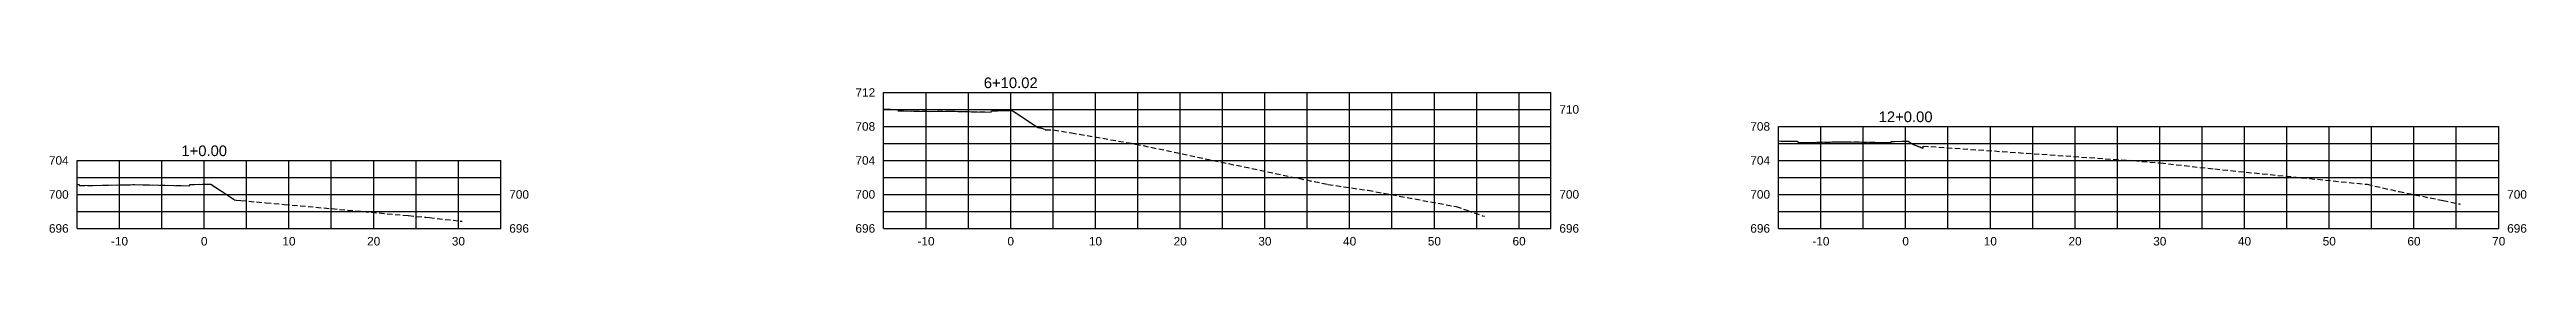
# Model space of a CAD drawing. Header units: millimetres. Extents: x 340454 to 342791, y 6993867 to 6995092.
# Drawn here: x 342430.2 to 342722.5, y 6994399.8 to 6994419.6 of the extents above; entities that cross this region are included whole.
import ezdxf

# ---------------------------------------------------------------- set-up
doc = ezdxf.new("R2010")
doc.units = ezdxf.units.MM
doc.header["$LTSCALE"] = 10
doc.linetypes.add('CENTER', pattern=[50.8, 31.75, -6.35, 6.35, -6.35])
doc.linetypes.add('HIDDEN', pattern=[0.375, 0.25, -0.125])
for name, color, linetype in [('_1 SEC_Superfície_Topo', 20, 'Continuous'), ('_1 SEC_Terreno Natural', 80, 'HIDDEN'), ('F-SC-CAIXA', 4, 'Continuous'), ('F-SC-MALHA', 253, 'Continuous'), ('F-SC-MALHA-TXT', 8, 'Continuous')]:
    doc.layers.add(name, color=color, linetype=linetype)
doc.styles.get("Standard").update_dxf_attribs({"font": 'arial.ttf'})

msp = doc.modelspace()

# ---------------------------------------------------------------- texts
at = {"layer": 'F-SC-MALHA-TXT', "color": 3, "linetype": 'Continuous', "lineweight": -3}
for s, insert, char_height, attachment_point in [('6+10.02', (342543.61, 6994418.36), 1.25, 8), ('712', (342527.61, 6994417.86), 1, 6), ('710', (342608.36, 6994415.86), 1, 4), ('708', (342527.61, 6994413.86), 1, 6), ('708', (342633.23, 6994413.86), 1, 6), ('12+0.00', (342649.23, 6994414.36), 1.25, 8), ('704', (342432.42, 6994409.86), 1, 6), ('1+0.00', (342448.42, 6994410.36), 1.25, 8), ('704', (342527.61, 6994409.86), 1, 6), ('704', (342633.23, 6994409.86), 1, 6), ('700', (342432.42, 6994405.86), 1, 6), ('700', (342484.42, 6994405.86), 1, 4), ('700', (342527.61, 6994405.86), 1, 6), ('700', (342608.36, 6994405.86), 1, 4), ('700', (342633.23, 6994405.86), 1, 6), ('700', (342720.23, 6994405.86), 1, 4), ('696', (342432.42, 6994401.86), 1, 6), ('696', (342484.42, 6994401.86), 1, 4), ('696', (342527.61, 6994401.86), 1, 6), ('696', (342608.36, 6994401.86), 1, 4), ('696', (342633.23, 6994401.86), 1, 6), ('696', (342720.23, 6994401.86), 1, 4), ('-10', (342438.42, 6994400.86), 1, 2), ('0', (342448.42, 6994400.86), 1, 2), ('0', (342448.42, 6994400.86), 1, 2), ('10', (342458.42, 6994400.86), 1, 2), ('20', (342468.42, 6994400.86), 1, 2), ('30', (342478.42, 6994400.86), 1, 2), ('-10', (342533.61, 6994400.86), 1, 2), ('0', (342543.61, 6994400.86), 1, 2), ('0', (342543.61, 6994400.86), 1, 2), ('10', (342553.61, 6994400.86), 1, 2), ('20', (342563.61, 6994400.86), 1, 2), ('30', (342573.61, 6994400.86), 1, 2), ('40', (342583.61, 6994400.86), 1, 2), ('50', (342593.61, 6994400.86), 1, 2), ('60', (342603.61, 6994400.86), 1, 2), ('-10', (342639.23, 6994400.86), 1, 2), ('0', (342649.23, 6994400.86), 1, 2), ('0', (342649.23, 6994400.86), 1, 2), ('10', (342659.23, 6994400.86), 1, 2), ('20', (342669.23, 6994400.86), 1, 2), ('30', (342679.23, 6994400.86), 1, 2), ('40', (342689.23, 6994400.86), 1, 2), ('50', (342699.23, 6994400.86), 1, 2), ('60', (342709.23, 6994400.86), 1, 2), ('70', (342719.23, 6994400.86), 1, 2)]:
    msp.add_mtext(s, dxfattribs=dict(at, insert=insert, char_height=char_height, attachment_point=attachment_point))

# ---------------------------------------------------------------- linework, layer by layer
at = {"layer": '_1 SEC_Superfície_Topo', "color": 20, "linetype": 'Continuous', "lineweight": -3}
for points in [[(342528.61, 6994415.95), (342529.19, 6994415.91), (342529.26, 6994415.9), (342529.42, 6994415.9), (342529.82, 6994415.87), (342530.19, 6994415.86), (342530.23, 6994415.86), (342530.24, 6994415.86), (342530.24, 6994415.86), (342530.25, 6994415.85), (342530.25, 6994415.85), (342530.26, 6994415.85), (342530.26, 6994415.85), (342530.27, 6994415.85), (342530.27, 6994415.84), (342530.27, 6994415.84), (342530.28, 6994415.84), (342530.28, 6994415.84), (342530.28, 6994415.84), (342530.29, 6994415.83), (342530.29, 6994415.83), (342530.29, 6994415.82), (342530.29, 6994415.82), (342530.29, 6994415.81), (342530.3, 6994415.79), (342530.32, 6994415.7), (342534.04, 6994415.64), (342536.44, 6994415.66), (342538.06, 6994415.62), (342541.29, 6994415.56), (342541.3, 6994415.61), (342541.3, 6994415.62), (342541.3, 6994415.62), (342541.31, 6994415.62), (342541.31, 6994415.63), (342541.31, 6994415.63), (342541.32, 6994415.63), (342541.32, 6994415.63), (342541.33, 6994415.69), (342541.34, 6994415.69), (342541.34, 6994415.69), (342541.34, 6994415.7), (342541.34, 6994415.7), (342541.35, 6994415.7), (342541.35, 6994415.71), (342541.37, 6994415.71), (342541.38, 6994415.71), (342541.38, 6994415.71), (342541.39, 6994415.71), (342541.41, 6994415.71), (342542.66, 6994415.73), (342543.61, 6994415.75), (342543.79, 6994415.76), (342545.01, 6994414.95), (342546.8, 6994413.75), (342546.87, 6994413.74), (342546.87, 6994413.74), (342546.89, 6994413.74), (342546.95, 6994413.73), (342547.01, 6994413.72), (342547.06, 6994413.71), (342547.11, 6994413.7), (342547.13, 6994413.69), (342547.13, 6994413.69), (342547.14, 6994413.69), (342547.16, 6994413.69), (342547.17, 6994413.69), (342547.2, 6994413.69), (342547.21, 6994413.69), (342547.23, 6994413.68), (342547.24, 6994413.68), (342547.25, 6994413.68), (342547.27, 6994413.68), (342547.28, 6994413.68), (342547.29, 6994413.67), (342547.3, 6994413.67), (342547.67, 6994413.49), (342547.68, 6994413.48), (342547.68, 6994413.48), (342547.69, 6994413.47), (342547.7, 6994413.47), (342547.71, 6994413.46)], [(342634.49, 6994412.15), (342634.49, 6994412.15), (342634.5, 6994412.15), (342634.51, 6994412.15), (342634.51, 6994412.15), (342634.51, 6994412.15), (342634.71, 6994412.15), (342636.39, 6994412.12), (342636.44, 6994412.12), (342636.44, 6994412.12), (342636.44, 6994412.12), (342636.45, 6994412.12), (342636.45, 6994412.12), (342636.46, 6994412.11), (342636.47, 6994412.11), (342636.47, 6994412.11), (342636.47, 6994412.11), (342636.48, 6994412.1), (342636.48, 6994412.1), (342636.48, 6994412.1), (342636.49, 6994412.09), (342636.49, 6994412.09), (342636.49, 6994412.09), (342636.49, 6994412.08), (342636.49, 6994412.08), (342636.49, 6994412.08), (342636.49, 6994412.07), (342636.51, 6994411.97), (342636.87, 6994411.97), (342640.54, 6994412.04), (342642.01, 6994412.07), (342642.17, 6994412.07), (342647.51, 6994411.96), (342647.53, 6994412.06), (342647.54, 6994412.07), (342647.54, 6994412.07), (342647.54, 6994412.08), (342647.54, 6994412.08), (342647.54, 6994412.09), (342647.54, 6994412.09), (342647.55, 6994412.09), (342647.55, 6994412.1), (342647.55, 6994412.1), (342647.56, 6994412.1), (342647.56, 6994412.1), (342647.57, 6994412.11), (342647.57, 6994412.11), (342647.57, 6994412.11), (342647.58, 6994412.11), (342647.58, 6994412.11), (342647.59, 6994412.11), (342647.59, 6994412.11), (342647.63, 6994412.11), (342647.88, 6994412.11), (342649.23, 6994412.14), (342649.52, 6994412.15), (342649.9, 6994411.89), (342649.98, 6994411.84), (342649.98, 6994411.84), (342649.98, 6994411.84), (342649.99, 6994411.83), (342649.99, 6994411.83), (342650, 6994411.83), (342650, 6994411.83), (342650.01, 6994411.82), (342650.01, 6994411.82), (342650.01, 6994411.82), (342650.02, 6994411.82), (342650.02, 6994411.81), (342650.03, 6994411.81), (342650.03, 6994411.81), (342650.04, 6994411.81), (342650.04, 6994411.8), (342650.05, 6994411.8), (342650.05, 6994411.8), (342650.06, 6994411.8), (342650.06, 6994411.79), (342650.07, 6994411.79), (342650.07, 6994411.79), (342650.08, 6994411.79), (342650.08, 6994411.78), (342650.09, 6994411.78), (342650.09, 6994411.78), (342650.1, 6994411.78), (342650.15, 6994411.75), (342650.15, 6994411.75), (342650.16, 6994411.75), (342650.17, 6994411.75), (342650.18, 6994411.74), (342650.18, 6994411.74), (342650.19, 6994411.74), (342650.2, 6994411.73), (342650.2, 6994411.73), (342650.21, 6994411.73), (342650.22, 6994411.72), (342650.23, 6994411.72), (342650.23, 6994411.72), (342650.24, 6994411.72), (342650.25, 6994411.71), (342650.26, 6994411.71), (342650.26, 6994411.71), (342650.86, 6994411.48), (342650.89, 6994411.46), (342650.89, 6994411.46), (342650.92, 6994411.45), (342650.93, 6994411.45), (342650.96, 6994411.44), (342650.97, 6994411.43), (342650.99, 6994411.42), (342651, 6994411.42), (342651.03, 6994411.41), (342651.04, 6994411.4), (342651.05, 6994411.4), (342651.08, 6994411.39), (342651.09, 6994411.39), (342651.12, 6994411.38), (342651.13, 6994411.37), (342651.15, 6994411.36), (342651.16, 6994411.36), (342651.19, 6994411.35), (342651.2, 6994411.34), (342651.23, 6994411.33), (342651.24, 6994411.33), (342651.25, 6994411.33), (342651.26, 6994411.32), (342651.26, 6994411.32), (342651.27, 6994411.32), (342651.28, 6994411.32), (342651.29, 6994411.31)], [(342433.42, 6994407.05), (342433.58, 6994407.05), (342433.62, 6994407.05), (342433.63, 6994407.05), (342433.63, 6994407.05), (342433.63, 6994407.05), (342433.64, 6994407.04), (342433.64, 6994407.04), (342433.65, 6994407.04), (342433.65, 6994407.04), (342433.65, 6994407.04), (342433.66, 6994407.04), (342433.66, 6994407.03), (342433.66, 6994407.03), (342433.67, 6994407.02), (342433.67, 6994407.02), (342433.67, 6994407.02), (342433.67, 6994407.01), (342433.67, 6994407.01), (342433.67, 6994407.01), (342433.68, 6994406.99), (342433.7, 6994406.9), (342439.07, 6994407), (342440.2, 6994407.02), (342441.33, 6994407), (342446.7, 6994406.89), (342446.7, 6994406.91), (342446.72, 6994407), (342446.72, 6994407.01), (342446.72, 6994407.01), (342446.72, 6994407.01), (342446.72, 6994407.02), (342446.73, 6994407.02), (342446.73, 6994407.02), (342446.73, 6994407.03), (342446.74, 6994407.03), (342446.74, 6994407.03), (342446.74, 6994407.03), (342446.75, 6994407.04), (342446.75, 6994407.04), (342446.76, 6994407.04), (342446.76, 6994407.04), (342446.76, 6994407.04), (342446.77, 6994407.04), (342446.81, 6994407.04), (342446.82, 6994407.04), (342447.27, 6994407.05), (342448.42, 6994407.07), (342449.2, 6994407.09), (342449.74, 6994406.72), (342452, 6994405.22)]]:
    msp.add_lwpolyline(points, dxfattribs=at)
at = {"layer": '_1 SEC_Terreno Natural', "color": 80, "linetype": 'HIDDEN', "lineweight": -3, "ltscale": 0.25}
for points in [[(342528.61, 6994415.95), (342529.19, 6994415.91), (342529.26, 6994415.9), (342529.42, 6994415.9), (342529.82, 6994415.87), (342530.19, 6994415.86), (342530.23, 6994415.86), (342530.24, 6994415.86), (342530.24, 6994415.86), (342530.25, 6994415.85), (342530.25, 6994415.85), (342530.26, 6994415.85), (342530.26, 6994415.85), (342530.27, 6994415.85), (342530.27, 6994415.84), (342530.27, 6994415.84), (342530.28, 6994415.84), (342530.28, 6994415.84), (342530.28, 6994415.84), (342530.29, 6994415.83), (342530.29, 6994415.83), (342530.29, 6994415.82), (342530.29, 6994415.82), (342530.29, 6994415.81), (342530.3, 6994415.79), (342530.32, 6994415.7), (342534.04, 6994415.64), (342536.44, 6994415.66), (342538.06, 6994415.62), (342541.29, 6994415.56), (342541.3, 6994415.61), (342541.3, 6994415.62), (342541.3, 6994415.62), (342541.31, 6994415.62), (342541.31, 6994415.63), (342541.31, 6994415.63), (342541.32, 6994415.63), (342541.32, 6994415.63), (342541.33, 6994415.69), (342541.34, 6994415.69), (342541.34, 6994415.69), (342541.34, 6994415.7), (342541.34, 6994415.7), (342541.35, 6994415.7), (342541.35, 6994415.71), (342541.37, 6994415.71), (342541.38, 6994415.71), (342541.38, 6994415.71), (342541.39, 6994415.71), (342541.41, 6994415.71), (342542.66, 6994415.73), (342543.61, 6994415.75), (342543.79, 6994415.76), (342545.01, 6994414.95), (342546.8, 6994413.75), (342546.87, 6994413.74), (342546.87, 6994413.74), (342546.89, 6994413.74), (342546.95, 6994413.73), (342547.01, 6994413.72), (342547.06, 6994413.71), (342547.11, 6994413.7), (342547.13, 6994413.69), (342547.13, 6994413.69), (342547.14, 6994413.69), (342547.16, 6994413.69), (342547.17, 6994413.69), (342547.2, 6994413.69), (342547.21, 6994413.69), (342547.23, 6994413.68), (342547.24, 6994413.68), (342547.25, 6994413.68), (342547.27, 6994413.68), (342547.28, 6994413.68), (342547.29, 6994413.67), (342547.3, 6994413.67), (342547.67, 6994413.49), (342547.68, 6994413.48), (342547.68, 6994413.48), (342547.69, 6994413.47), (342547.7, 6994413.47), (342547.71, 6994413.46), (342548.66, 6994413.45), (342550.77, 6994413.11), (342558.32, 6994411.8), (342581.05, 6994407.04), (342585.78, 6994406.35), (342596.18, 6994404.44), (342597.43, 6994404), (342599.31, 6994403.35), (342599.48, 6994403.29), (342599.51, 6994403.27)], [(342634.23, 6994412.16), (342634.49, 6994412.15), (342634.49, 6994412.15), (342634.5, 6994412.15), (342634.51, 6994412.15), (342634.51, 6994412.15), (342634.51, 6994412.15), (342634.71, 6994412.15), (342636.39, 6994412.12), (342636.44, 6994412.12), (342636.44, 6994412.12), (342636.44, 6994412.12), (342636.45, 6994412.12), (342636.45, 6994412.12), (342636.46, 6994412.11), (342636.47, 6994412.11), (342636.47, 6994412.11), (342636.47, 6994412.11), (342636.48, 6994412.1), (342636.48, 6994412.1), (342636.48, 6994412.1), (342636.49, 6994412.09), (342636.49, 6994412.09), (342636.49, 6994412.09), (342636.49, 6994412.08), (342636.49, 6994412.08), (342636.49, 6994412.08), (342636.49, 6994412.07), (342636.51, 6994411.97), (342636.87, 6994411.97), (342640.54, 6994412.04), (342642.01, 6994412.07), (342642.17, 6994412.07), (342647.51, 6994411.96), (342647.53, 6994412.06), (342647.54, 6994412.07), (342647.54, 6994412.07), (342647.54, 6994412.08), (342647.54, 6994412.08), (342647.54, 6994412.09), (342647.54, 6994412.09), (342647.55, 6994412.09), (342647.55, 6994412.1), (342647.55, 6994412.1), (342647.56, 6994412.1), (342647.56, 6994412.1), (342647.57, 6994412.11), (342647.57, 6994412.11), (342647.57, 6994412.11), (342647.58, 6994412.11), (342647.58, 6994412.11), (342647.59, 6994412.11), (342647.59, 6994412.11), (342647.63, 6994412.11), (342647.88, 6994412.11), (342649.23, 6994412.14), (342649.52, 6994412.15), (342649.9, 6994411.89), (342649.98, 6994411.84), (342649.98, 6994411.84), (342649.98, 6994411.84), (342649.99, 6994411.83), (342649.99, 6994411.83), (342650, 6994411.83), (342650, 6994411.83), (342650.01, 6994411.82), (342650.01, 6994411.82), (342650.01, 6994411.82), (342650.02, 6994411.82), (342650.02, 6994411.81), (342650.03, 6994411.81), (342650.03, 6994411.81), (342650.04, 6994411.81), (342650.04, 6994411.8), (342650.05, 6994411.8), (342650.05, 6994411.8), (342650.06, 6994411.8), (342650.06, 6994411.79), (342650.07, 6994411.79), (342650.07, 6994411.79), (342650.08, 6994411.79), (342650.08, 6994411.78), (342650.09, 6994411.78), (342650.09, 6994411.78), (342650.1, 6994411.78), (342650.15, 6994411.75), (342650.15, 6994411.75), (342650.16, 6994411.75), (342650.17, 6994411.75), (342650.18, 6994411.74), (342650.18, 6994411.74), (342650.19, 6994411.74), (342650.2, 6994411.73), (342650.2, 6994411.73), (342650.21, 6994411.73), (342650.22, 6994411.72), (342650.23, 6994411.72), (342650.23, 6994411.72), (342650.24, 6994411.72), (342650.25, 6994411.71), (342650.26, 6994411.71), (342650.26, 6994411.71), (342650.86, 6994411.48), (342650.89, 6994411.46), (342650.89, 6994411.46), (342650.92, 6994411.45), (342650.93, 6994411.45), (342650.96, 6994411.44), (342650.97, 6994411.43), (342650.99, 6994411.42), (342651, 6994411.42), (342651.03, 6994411.41), (342651.04, 6994411.4), (342651.05, 6994411.4), (342651.08, 6994411.39), (342651.09, 6994411.39), (342651.12, 6994411.38), (342651.13, 6994411.37), (342651.15, 6994411.36), (342651.16, 6994411.36), (342651.19, 6994411.35), (342651.2, 6994411.34), (342651.23, 6994411.33), (342651.24, 6994411.33), (342651.25, 6994411.33), (342651.26, 6994411.32), (342651.26, 6994411.32), (342651.27, 6994411.32), (342651.28, 6994411.32), (342651.29, 6994411.31), (342651.29, 6994411.56), (342676.18, 6994409.84), (342679.31, 6994409.57), (342685.71, 6994408.86), (342703.7, 6994407.06), (342707.47, 6994406.2), (342712.66, 6994405.16), (342714.64, 6994404.75), (342714.66, 6994404.74), (342714.7, 6994404.73)], [(342433.42, 6994407.05), (342433.58, 6994407.05), (342433.62, 6994407.05), (342433.63, 6994407.05), (342433.63, 6994407.05), (342433.63, 6994407.05), (342433.64, 6994407.04), (342433.64, 6994407.04), (342433.65, 6994407.04), (342433.65, 6994407.04), (342433.65, 6994407.04), (342433.66, 6994407.04), (342433.66, 6994407.03), (342433.66, 6994407.03), (342433.67, 6994407.02), (342433.67, 6994407.02), (342433.67, 6994407.02), (342433.67, 6994407.01), (342433.67, 6994407.01), (342433.67, 6994407.01), (342433.68, 6994406.99), (342433.7, 6994406.9), (342439.07, 6994407), (342440.2, 6994407.02), (342441.33, 6994407), (342446.7, 6994406.89), (342446.7, 6994406.91), (342446.72, 6994407), (342446.72, 6994407.01), (342446.72, 6994407.01), (342446.72, 6994407.01), (342446.72, 6994407.02), (342446.73, 6994407.02), (342446.73, 6994407.02), (342446.73, 6994407.03), (342446.74, 6994407.03), (342446.74, 6994407.03), (342446.74, 6994407.03), (342446.75, 6994407.04), (342446.75, 6994407.04), (342446.76, 6994407.04), (342446.76, 6994407.04), (342446.76, 6994407.04), (342446.77, 6994407.04), (342446.81, 6994407.04), (342446.82, 6994407.04), (342447.27, 6994407.05), (342448.42, 6994407.07), (342449.2, 6994407.09), (342449.74, 6994406.72), (342452, 6994405.22), (342452.21, 6994405.2), (342452.74, 6994405.15), (342455.71, 6994404.89), (342457.87, 6994404.7), (342472.55, 6994403.37), (342474.59, 6994403.18), (342474.99, 6994403.14), (342478.64, 6994402.74), (342478.85, 6994402.71)]]:
    msp.add_lwpolyline(points, dxfattribs=at)
at = {"layer": 'F-SC-CAIXA', "color": 2, "linetype": 'Continuous', "lineweight": -3}
for p, q in [((342605.36, 6994415.86), (342607.36, 6994415.86)), ((342481.42, 6994405.86), (342483.42, 6994405.86)), ((342605.36, 6994405.86), (342607.36, 6994405.86)), ((342717.23, 6994405.86), (342719.23, 6994405.86)), ((342481.42, 6994401.86), (342483.42, 6994401.86)), ((342605.36, 6994401.86), (342607.36, 6994401.86)), ((342717.23, 6994401.86), (342719.23, 6994401.86))]:
    msp.add_line(p, q, dxfattribs=at)
at = {"layer": 'F-SC-MALHA', "color": 253, "linetype": 'Continuous', "lineweight": -3}
for p, q in [((342528.61, 6994417.86), (342607.36, 6994417.86)), ((342528.61, 6994401.86), (342528.61, 6994417.86)), ((342533.61, 6994401.86), (342533.61, 6994417.86)), ((342538.61, 6994401.86), (342538.61, 6994417.86)), ((342543.61, 6994401.86), (342543.61, 6994417.86)), ((342548.61, 6994401.86), (342548.61, 6994417.86)), ((342553.61, 6994401.86), (342553.61, 6994417.86)), ((342558.61, 6994401.86), (342558.61, 6994417.86)), ((342563.61, 6994401.86), (342563.61, 6994417.86)), ((342568.61, 6994401.86), (342568.61, 6994417.86)), ((342573.61, 6994401.86), (342573.61, 6994417.86)), ((342578.61, 6994401.86), (342578.61, 6994417.86)), ((342583.61, 6994401.86), (342583.61, 6994417.86)), ((342588.61, 6994401.86), (342588.61, 6994417.86)), ((342593.61, 6994401.86), (342593.61, 6994417.86)), ((342598.61, 6994401.86), (342598.61, 6994417.86)), ((342603.61, 6994401.86), (342603.61, 6994417.86)), ((342607.36, 6994401.86), (342607.36, 6994417.86)), ((342528.61, 6994415.86), (342607.36, 6994415.86)), ((342528.61, 6994413.86), (342607.36, 6994413.86)), ((342634.23, 6994413.86), (342719.23, 6994413.86)), ((342634.23, 6994401.86), (342634.23, 6994413.86)), ((342639.23, 6994401.86), (342639.23, 6994413.86)), ((342644.23, 6994401.86), (342644.23, 6994413.86)), ((342649.23, 6994401.86), (342649.23, 6994413.86)), ((342654.23, 6994401.86), (342654.23, 6994413.86)), ((342659.23, 6994401.86), (342659.23, 6994413.86)), ((342664.23, 6994401.86), (342664.23, 6994413.86)), ((342669.23, 6994401.86), (342669.23, 6994413.86)), ((342674.23, 6994401.86), (342674.23, 6994413.86)), ((342679.23, 6994401.86), (342679.23, 6994413.86)), ((342684.23, 6994401.86), (342684.23, 6994413.86)), ((342689.23, 6994401.86), (342689.23, 6994413.86)), ((342694.23, 6994401.86), (342694.23, 6994413.86)), ((342699.23, 6994401.86), (342699.23, 6994413.86)), ((342704.23, 6994401.86), (342704.23, 6994413.86)), ((342709.23, 6994401.86), (342709.23, 6994413.86)), ((342714.23, 6994401.86), (342714.23, 6994413.86)), ((342719.23, 6994401.86), (342719.23, 6994413.86)), ((342528.61, 6994411.86), (342607.36, 6994411.86)), ((342634.23, 6994411.86), (342719.23, 6994411.86)), ((342433.42, 6994409.86), (342483.42, 6994409.86)), ((342433.42, 6994401.86), (342433.42, 6994409.86)), ((342433.42, 6994407.86), (342483.42, 6994407.86)), ((342438.42, 6994401.86), (342438.42, 6994409.86)), ((342443.42, 6994401.86), (342443.42, 6994409.86)), ((342448.42, 6994401.86), (342448.42, 6994409.86)), ((342453.42, 6994401.86), (342453.42, 6994409.86)), ((342458.42, 6994401.86), (342458.42, 6994409.86)), ((342463.42, 6994401.86), (342463.42, 6994409.86)), ((342468.42, 6994401.86), (342468.42, 6994409.86)), ((342473.42, 6994401.86), (342473.42, 6994409.86)), ((342478.42, 6994401.86), (342478.42, 6994409.86)), ((342483.42, 6994401.86), (342483.42, 6994409.86)), ((342528.61, 6994409.86), (342607.36, 6994409.86)), ((342528.61, 6994407.86), (342607.36, 6994407.86)), ((342634.23, 6994409.86), (342719.23, 6994409.86)), ((342634.23, 6994407.86), (342719.23, 6994407.86)), ((342433.42, 6994405.86), (342483.42, 6994405.86)), ((342528.61, 6994405.86), (342607.36, 6994405.86)), ((342634.23, 6994405.86), (342719.23, 6994405.86)), ((342433.42, 6994403.86), (342483.42, 6994403.86)), ((342433.42, 6994401.86), (342483.42, 6994401.86)), ((342528.61, 6994403.86), (342607.36, 6994403.86)), ((342528.61, 6994401.86), (342607.36, 6994401.86)), ((342634.23, 6994403.86), (342719.23, 6994403.86)), ((342634.23, 6994401.86), (342719.23, 6994401.86))]:
    msp.add_line(p, q, dxfattribs=at)
at = {"layer": 'F-SC-MALHA-TXT', "color": 3, "linetype": 'CENTER', "lineweight": -3}
for p, q in [((342543.61, 6994401.86), (342543.61, 6994417.86)), ((342649.23, 6994401.86), (342649.23, 6994413.86)), ((342448.42, 6994401.86), (342448.42, 6994409.86))]:
    msp.add_line(p, q, dxfattribs=at)

msp.set_redraw_order([(e.dxf.handle, doc.entitydb.next_handle()) for e in msp.query("TEXT MTEXT ATTDEF DIMENSION ARC_DIMENSION")])  # texts and dimensions are drawn at this point

doc.saveas('drawing.dxf')
